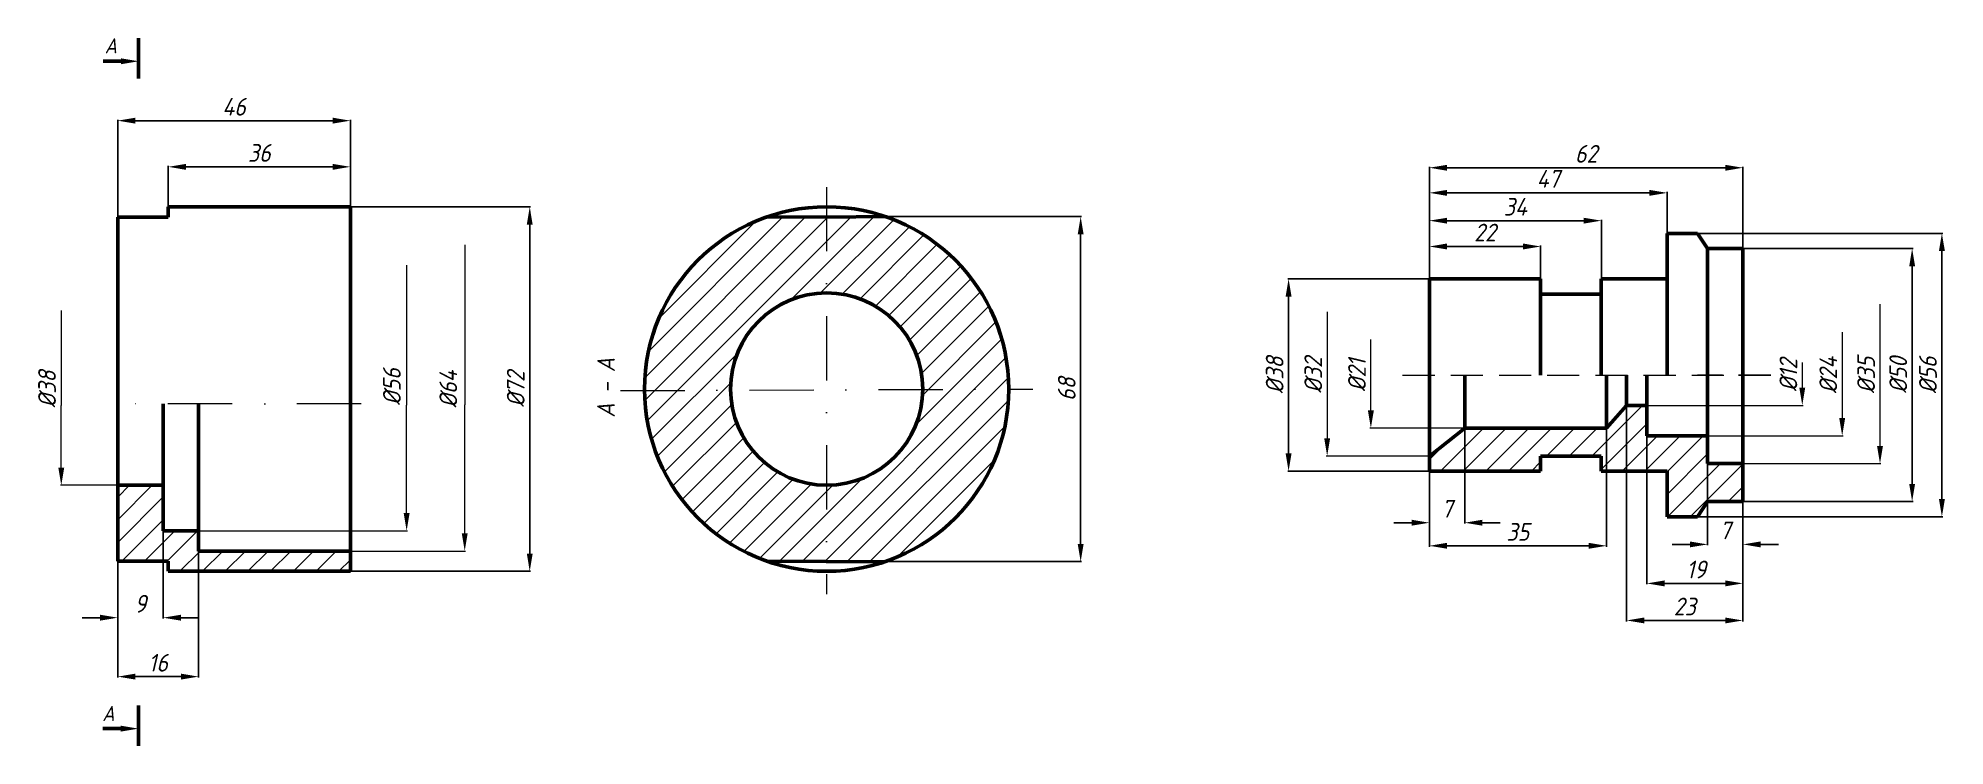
# Model space of a CAD drawing. Header units: millimetres. Extents: x 0 to 1653, y 0 to 1513.
# Drawn here: x 1275.8 to 1652.8, y 1064.4 to 1204.3 of the extents above; entities that cross this region are included whole.
import ezdxf

# ---------------------------------------------------------------- set-up
doc = ezdxf.new("R2010")
doc.units = ezdxf.units.MM
for name, pattern in [('штриховая2', [9.525, 6.35, -3.175]), ('штрихпунктирная', [25.4, 12.7, -6.35, 0, -6.35]), ('штрихпунктирная2', [12.7, 6.35, -3.175, 0, -3.175])]:
    doc.linetypes.add(name, pattern=pattern)
doc.styles.get("Standard").update_dxf_attribs({"font": 'isocpeui.ttf', "width": 0.9})
doc.dimstyles.get("Standard").update_dxf_attribs({"dimtxt": 3.5, "dimasz": 3.5, "dimexe": 0.18, "dimexo": 0.0625, "dimgap": 1, "dimtad": 1, "dimtoh": 1, "dimdec": 0, "dimzin": 0, "dimdsep": 46, "dimtxsty": 'Standard', "dimcen": 2.5, "dimadec": 0, "dimazin": 0, "dimtfac": 1, "dimtdec": 0, "dimtofl": 0, "dimtmove": 0, "dimatfit": 3, "dimfxl": 1, "dimtolj": 1, "dimtzin": 0, "dimarcsym": 0})

msp = doc.modelspace()

# ---------------------------------------------------------------- texts
at = {"lineweight": 50, "char_height": 3, "attachment_point": 1}
for insert in [(1288.964, 1204.253), (1288.484, 1072.323)]:
    msp.add_mtext_dynamic_manual_height_columns('A', width=4.0391, gutter_width=15, heights=[0], dxfattribs=dict(at, insert=insert))
at = {"lineweight": 15, "char_height": 3.5, "attachment_point": 5, "rotation": 90}
for s, insert in [('\\A1;%%C38', (1277.561, 1134.917)), ('\\A1;%%C56', (1345.74, 1135.378)), ('\\A1;%%C64', (1356.888, 1134.917)), ('\\A1;%%C32', (1527.896, 1137.69)), ('\\A1;%%C21', (1536.539, 1137.69)), ('\\A1;%%C12', (1621.829, 1137.69)), ('\\A1;%%C24', (1629.718, 1137.69)), ('\\A1;%%C35', (1637.192, 1137.69))]:
    msp.add_mtext(s, dxfattribs=dict(at, insert=insert))
at = {"lineweight": 15, "insert": (1386.317, 1129.258), "char_height": 3.5, "attachment_point": 1, "rotation": 90}
msp.add_mtext_dynamic_manual_height_columns('A - A', width=14.0808, gutter_width=15, heights=[0], dxfattribs=at)

# ---------------------------------------------------------------- blocks, each defined once
blk = doc.blocks.new('*D30')
at = {"color": 0, "lineweight": -2, "transparency": 16777216}
for p, q in [((1550.85, 1156.75), (1550.85, 1163.27)), ((1554.35, 1163.09), (1569.35, 1163.09)), ((1572.85, 1156.75), (1572.85, 1163.27))]:
    blk.add_line(p, q, dxfattribs=at)
at = {"color": 0, "lineweight": 15, "transparency": 16777216}
for points in [[(1554.35, 1163.68), (1554.35, 1162.51), (1550.85, 1163.09)], [(1569.35, 1163.68), (1569.35, 1162.51), (1572.85, 1163.09)]]:
    blk.add_solid(points, dxfattribs=at)
at = {"layer": 'DEFPOINTS', "color": 0, "lineweight": 15, "transparency": 16777216}
for p in [(1572.85, 1163.09), (1550.85, 1156.69), (1572.85, 1156.69)]:
    blk.add_point(p, dxfattribs=at)
at = {"color": 0, "lineweight": 15, "transparency": 16777216, "insert": (1561.85, 1165.84), "char_height": 3.5, "attachment_point": 5}
blk.add_mtext('\\A1;22', dxfattribs=at)
blk = doc.blocks.new('*D31')
at = {"color": 0, "lineweight": -2, "transparency": 16777216}
for p, q in [((1550.85, 1156.75), (1550.85, 1168.37)), ((1554.35, 1168.19), (1581.35, 1168.19)), ((1584.85, 1153.75), (1584.85, 1168.37))]:
    blk.add_line(p, q, dxfattribs=at)
at = {"color": 0, "lineweight": 15, "transparency": 16777216}
for points in [[(1554.35, 1168.77), (1554.35, 1167.61), (1550.85, 1168.19)], [(1581.35, 1168.77), (1581.35, 1167.61), (1584.85, 1168.19)]]:
    blk.add_solid(points, dxfattribs=at)
at = {"layer": 'DEFPOINTS', "color": 0, "lineweight": 15, "transparency": 16777216}
for p in [(1584.85, 1168.19), (1550.85, 1156.69), (1584.85, 1153.69)]:
    blk.add_point(p, dxfattribs=at)
at = {"color": 0, "lineweight": 15, "transparency": 16777216, "insert": (1567.85, 1170.94), "char_height": 3.5, "attachment_point": 5}
blk.add_mtext('\\A1;34', dxfattribs=at)
blk = doc.blocks.new('*D32')
at = {"color": 0, "lineweight": -2, "transparency": 16777216}
for p, q in [((1550.85, 1156.75), (1550.85, 1173.87)), ((1554.35, 1173.69), (1594.35, 1173.69)), ((1597.85, 1156.75), (1597.85, 1173.87))]:
    blk.add_line(p, q, dxfattribs=at)
at = {"color": 0, "lineweight": 15, "transparency": 16777216}
for points in [[(1554.35, 1174.27), (1554.35, 1173.1), (1550.85, 1173.69)], [(1594.35, 1174.27), (1594.35, 1173.1), (1597.85, 1173.69)]]:
    blk.add_solid(points, dxfattribs=at)
at = {"layer": 'DEFPOINTS', "color": 0, "lineweight": 15, "transparency": 16777216}
for p in [(1597.85, 1173.69), (1550.85, 1156.69), (1597.85, 1156.69)]:
    blk.add_point(p, dxfattribs=at)
at = {"color": 0, "lineweight": 15, "transparency": 16777216, "insert": (1574.35, 1176.46), "char_height": 3.5, "attachment_point": 5}
blk.add_mtext('\\A1;47', dxfattribs=at)
blk = doc.blocks.new('*D33')
at = {"color": 0, "lineweight": -2, "transparency": 16777216}
for p, q in [((1550.85, 1156.75), (1550.85, 1178.83)), ((1554.35, 1178.65), (1609.35, 1178.65)), ((1612.85, 1162.75), (1612.85, 1178.83))]:
    blk.add_line(p, q, dxfattribs=at)
at = {"color": 0, "lineweight": 15, "transparency": 16777216}
for points in [[(1554.35, 1179.23), (1554.35, 1178.06), (1550.85, 1178.65)], [(1609.35, 1179.23), (1609.35, 1178.06), (1612.85, 1178.65)]]:
    blk.add_solid(points, dxfattribs=at)
at = {"layer": 'DEFPOINTS', "color": 0, "lineweight": 15, "transparency": 16777216}
for p in [(1612.85, 1178.65), (1612.85, 1162.69), (1550.85, 1156.69)]:
    blk.add_point(p, dxfattribs=at)
at = {"color": 0, "lineweight": 15, "transparency": 16777216, "insert": (1581.85, 1181.4), "char_height": 3.5, "attachment_point": 5}
blk.add_mtext('\\A1;62', dxfattribs=at)
blk = doc.blocks.new('*D34')
at = {"color": 0, "lineweight": -2, "transparency": 16777216}
for p, q in [((1550.79, 1156.69), (1522.84, 1156.69)), ((1523.02, 1153.19), (1523.02, 1122.19)), ((1550.79, 1118.69), (1522.84, 1118.69))]:
    blk.add_line(p, q, dxfattribs=at)
at = {"color": 0, "lineweight": 15, "transparency": 16777216}
for points in [[(1522.43, 1153.19), (1523.6, 1153.19), (1523.02, 1156.69)], [(1522.43, 1122.19), (1523.6, 1122.19), (1523.02, 1118.69)]]:
    blk.add_solid(points, dxfattribs=at)
at = {"layer": 'DEFPOINTS', "color": 0, "lineweight": 15, "transparency": 16777216}
for p in [(1550.85, 1156.69), (1523.02, 1118.69), (1550.85, 1118.69)]:
    blk.add_point(p, dxfattribs=at)
at = {"color": 0, "lineweight": 15, "transparency": 16777216, "insert": (1520.27, 1137.69), "char_height": 3.5, "attachment_point": 5, "rotation": 90}
blk.add_mtext('\\A1;%%C38', dxfattribs=at)
blk = doc.blocks.new('*D35')
at = {"color": 0, "lineweight": -2, "transparency": 16777216}
for p, q in [((1557.85, 1127.13), (1557.85, 1108.33)), ((1550.85, 1121.63), (1550.85, 1108.33)), ((1547.35, 1108.51), (1543.85, 1108.51)), ((1561.35, 1108.51), (1564.85, 1108.51))]:
    blk.add_line(p, q, dxfattribs=at)
at = {"color": 0, "lineweight": 15, "transparency": 16777216}
for points in [[(1547.35, 1109.1), (1547.35, 1107.93), (1550.85, 1108.51)], [(1561.35, 1109.1), (1561.35, 1107.93), (1557.85, 1108.51)]]:
    blk.add_solid(points, dxfattribs=at)
at = {"layer": 'DEFPOINTS', "color": 0, "lineweight": 15, "transparency": 16777216}
for p in [(1557.85, 1127.19), (1550.85, 1121.69), (1557.85, 1108.51)]:
    blk.add_point(p, dxfattribs=at)
at = {"color": 0, "lineweight": 15, "transparency": 16777216, "insert": (1554.35, 1111.28), "char_height": 3.5, "attachment_point": 5}
blk.add_mtext('\\A1;7', dxfattribs=at)
blk = doc.blocks.new('*D36')
at = {"color": 0, "lineweight": -2, "transparency": 16777216}
for p, q in [((1585.85, 1127.13), (1585.85, 1103.77)), ((1550.85, 1118.63), (1550.85, 1103.77)), ((1554.35, 1103.95), (1582.35, 1103.95))]:
    blk.add_line(p, q, dxfattribs=at)
at = {"color": 0, "lineweight": 15, "transparency": 16777216}
for points in [[(1554.35, 1104.54), (1554.35, 1103.37), (1550.85, 1103.95)], [(1582.35, 1104.54), (1582.35, 1103.37), (1585.85, 1103.95)]]:
    blk.add_solid(points, dxfattribs=at)
at = {"layer": 'DEFPOINTS', "color": 0, "lineweight": 15, "transparency": 16777216}
for p in [(1585.85, 1127.19), (1550.85, 1118.69), (1585.85, 1103.95)]:
    blk.add_point(p, dxfattribs=at)
at = {"color": 0, "lineweight": 15, "transparency": 16777216, "insert": (1568.35, 1106.7), "char_height": 3.5, "attachment_point": 5}
blk.add_mtext('\\A1;35', dxfattribs=at)
blk = doc.blocks.new('*D37')
at = {"color": 0, "lineweight": -2, "transparency": 16777216}
for p, q in [((1605.85, 1120.13), (1605.85, 1104.05)), ((1612.85, 1120.13), (1612.85, 1104.05)), ((1602.35, 1104.23), (1598.85, 1104.23)), ((1616.35, 1104.23), (1619.85, 1104.23))]:
    blk.add_line(p, q, dxfattribs=at)
at = {"color": 0, "lineweight": 15, "transparency": 16777216}
for points in [[(1602.35, 1104.81), (1602.35, 1103.64), (1605.85, 1104.23)], [(1616.35, 1104.81), (1616.35, 1103.64), (1612.85, 1104.23)]]:
    blk.add_solid(points, dxfattribs=at)
at = {"layer": 'DEFPOINTS', "color": 0, "lineweight": 15, "transparency": 16777216}
for p in [(1605.85, 1120.19), (1612.85, 1120.19), (1605.85, 1104.23)]:
    blk.add_point(p, dxfattribs=at)
at = {"color": 0, "lineweight": 15, "transparency": 16777216, "insert": (1609.35, 1107), "char_height": 3.5, "attachment_point": 5}
blk.add_mtext('\\A1;7', dxfattribs=at)
blk = doc.blocks.new('*D38')
at = {"color": 0, "lineweight": -2, "transparency": 16777216}
for p, q in [((1593.85, 1125.63), (1593.85, 1096.34)), ((1612.85, 1120.13), (1612.85, 1096.34)), ((1609.35, 1096.52), (1597.35, 1096.52))]:
    blk.add_line(p, q, dxfattribs=at)
at = {"color": 0, "lineweight": 15, "transparency": 16777216}
for points in [[(1597.35, 1097.11), (1597.35, 1095.94), (1593.85, 1096.52)], [(1609.35, 1097.11), (1609.35, 1095.94), (1612.85, 1096.52)]]:
    blk.add_solid(points, dxfattribs=at)
at = {"layer": 'DEFPOINTS', "color": 0, "lineweight": 15, "transparency": 16777216}
for p in [(1593.85, 1125.69), (1612.85, 1120.19), (1593.85, 1096.52)]:
    blk.add_point(p, dxfattribs=at)
at = {"color": 0, "lineweight": 15, "transparency": 16777216, "insert": (1603.61, 1099.27), "char_height": 3.5, "attachment_point": 5}
blk.add_mtext('\\A1;19', dxfattribs=at)
blk = doc.blocks.new('*D39')
at = {"color": 0, "lineweight": -2, "transparency": 16777216}
for p, q in [((1589.85, 1131.63), (1589.85, 1089.02)), ((1612.85, 1120.13), (1612.85, 1089.02)), ((1609.35, 1089.2), (1593.35, 1089.2))]:
    blk.add_line(p, q, dxfattribs=at)
at = {"color": 0, "lineweight": 15, "transparency": 16777216}
for points in [[(1593.35, 1089.78), (1593.35, 1088.62), (1589.85, 1089.2)], [(1609.35, 1089.78), (1609.35, 1088.62), (1612.85, 1089.2)]]:
    blk.add_solid(points, dxfattribs=at)
at = {"layer": 'DEFPOINTS', "color": 0, "lineweight": 15, "transparency": 16777216}
for p in [(1589.85, 1131.69), (1612.85, 1120.19), (1589.85, 1089.2)]:
    blk.add_point(p, dxfattribs=at)
at = {"color": 0, "lineweight": 15, "transparency": 16777216, "insert": (1601.35, 1091.95), "char_height": 3.5, "attachment_point": 5}
blk.add_mtext('\\A1;23', dxfattribs=at)
blk = doc.blocks.new('*D40')
at = {"color": 0, "lineweight": -2, "transparency": 16777216}
for p, q in [((1603.91, 1165.69), (1652.36, 1165.69)), ((1652.18, 1162.19), (1652.18, 1113.19)), ((1603.91, 1109.69), (1652.36, 1109.69))]:
    blk.add_line(p, q, dxfattribs=at)
at = {"color": 0, "lineweight": 15, "transparency": 16777216}
for points in [[(1651.6, 1162.19), (1652.77, 1162.19), (1652.18, 1165.69)], [(1651.6, 1113.19), (1652.77, 1113.19), (1652.18, 1109.69)]]:
    blk.add_solid(points, dxfattribs=at)
at = {"layer": 'DEFPOINTS', "color": 0, "lineweight": 15, "transparency": 16777216}
for p in [(1603.85, 1165.69), (1603.85, 1109.69), (1652.18, 1109.69)]:
    blk.add_point(p, dxfattribs=at)
at = {"color": 0, "lineweight": 15, "transparency": 16777216, "insert": (1649.43, 1137.69), "char_height": 3.5, "attachment_point": 5, "rotation": 90}
blk.add_mtext('\\A1;%%C56', dxfattribs=at)
blk = doc.blocks.new('*D41')
at = {"color": 0, "lineweight": -2, "transparency": 16777216}
for p, q in [((1612.91, 1162.69), (1646.48, 1162.69)), ((1646.3, 1159.19), (1646.3, 1116.19)), ((1612.91, 1112.69), (1646.48, 1112.69))]:
    blk.add_line(p, q, dxfattribs=at)
at = {"color": 0, "lineweight": 15, "transparency": 16777216}
for points in [[(1645.72, 1159.19), (1646.88, 1159.19), (1646.3, 1162.69)], [(1645.72, 1116.19), (1646.88, 1116.19), (1646.3, 1112.69)]]:
    blk.add_solid(points, dxfattribs=at)
at = {"layer": 'DEFPOINTS', "color": 0, "lineweight": 15, "transparency": 16777216}
for p in [(1612.85, 1162.69), (1612.85, 1112.69), (1646.3, 1112.69)]:
    blk.add_point(p, dxfattribs=at)
at = {"color": 0, "lineweight": 15, "transparency": 16777216, "insert": (1643.55, 1137.69), "char_height": 3.5, "attachment_point": 5, "rotation": 90}
blk.add_mtext('\\A1;%%C50', dxfattribs=at)
blk = doc.blocks.new('*D42')
at = {"color": 0, "lineweight": -2, "transparency": 16777216}
for p, q in [((1301.53, 1170.98), (1301.53, 1179.01)), ((1334.03, 1178.83), (1305.03, 1178.83)), ((1337.53, 1170.98), (1337.53, 1179.01))]:
    blk.add_line(p, q, dxfattribs=at)
at = {"color": 0, "lineweight": 15, "transparency": 16777216}
for points in [[(1305.03, 1179.41), (1305.03, 1178.24), (1301.53, 1178.83)], [(1334.03, 1179.41), (1334.03, 1178.24), (1337.53, 1178.83)]]:
    blk.add_solid(points, dxfattribs=at)
at = {"layer": 'DEFPOINTS', "color": 0, "lineweight": 15, "transparency": 16777216}
for p in [(1301.53, 1178.83), (1301.53, 1170.92), (1337.53, 1170.92)]:
    blk.add_point(p, dxfattribs=at)
at = {"color": 0, "lineweight": 15, "transparency": 16777216, "insert": (1319.53, 1181.58), "char_height": 3.5, "attachment_point": 5}
blk.add_mtext('\\A1;36', dxfattribs=at)
blk = doc.blocks.new('*D43')
at = {"color": 0, "lineweight": -2, "transparency": 16777216}
for p, q in [((1291.53, 1168.98), (1291.53, 1188.13)), ((1334.03, 1187.95), (1295.03, 1187.95)), ((1337.53, 1170.98), (1337.53, 1188.13))]:
    blk.add_line(p, q, dxfattribs=at)
at = {"color": 0, "lineweight": 15, "transparency": 16777216}
for points in [[(1295.03, 1188.54), (1295.03, 1187.37), (1291.53, 1187.95)], [(1334.03, 1188.54), (1334.03, 1187.37), (1337.53, 1187.95)]]:
    blk.add_solid(points, dxfattribs=at)
at = {"layer": 'DEFPOINTS', "color": 0, "lineweight": 15, "transparency": 16777216}
for p in [(1291.53, 1187.95), (1291.53, 1168.92), (1337.53, 1170.92)]:
    blk.add_point(p, dxfattribs=at)
at = {"color": 0, "lineweight": 15, "transparency": 16777216, "insert": (1314.53, 1190.7), "char_height": 3.5, "attachment_point": 5}
blk.add_mtext('\\A1;46', dxfattribs=at)
blk = doc.blocks.new('*D44')
at = {"color": 0, "lineweight": -2, "transparency": 16777216}
for p, q in [((1291.53, 1115.85), (1291.53, 1089.57)), ((1300.53, 1115.85), (1300.53, 1089.57)), ((1288.03, 1089.75), (1284.53, 1089.75)), ((1304.03, 1089.75), (1307.53, 1089.75))]:
    blk.add_line(p, q, dxfattribs=at)
at = {"color": 0, "lineweight": 15, "transparency": 16777216}
for points in [[(1288.03, 1090.33), (1288.03, 1089.16), (1291.53, 1089.75)], [(1304.03, 1090.33), (1304.03, 1089.16), (1300.53, 1089.75)]]:
    blk.add_solid(points, dxfattribs=at)
at = {"layer": 'DEFPOINTS', "color": 0, "lineweight": 15, "transparency": 16777216}
for p in [(1291.53, 1115.92), (1300.53, 1115.92), (1300.53, 1089.75)]:
    blk.add_point(p, dxfattribs=at)
at = {"color": 0, "lineweight": 15, "transparency": 16777216, "insert": (1296.03, 1092.5), "char_height": 3.5, "attachment_point": 5}
blk.add_mtext('\\A1;9', dxfattribs=at)
blk = doc.blocks.new('*D45')
at = {"color": 0, "lineweight": -2, "transparency": 16777216}
for p, q in [((1291.53, 1115.85), (1291.53, 1077.92)), ((1307.53, 1106.85), (1307.53, 1077.92)), ((1295.03, 1078.1), (1304.03, 1078.1))]:
    blk.add_line(p, q, dxfattribs=at)
at = {"color": 0, "lineweight": 15, "transparency": 16777216}
for points in [[(1295.03, 1078.69), (1295.03, 1077.52), (1291.53, 1078.1)], [(1304.03, 1078.69), (1304.03, 1077.52), (1307.53, 1078.1)]]:
    blk.add_solid(points, dxfattribs=at)
at = {"layer": 'DEFPOINTS', "color": 0, "lineweight": 15, "transparency": 16777216}
for p in [(1291.53, 1115.92), (1307.53, 1106.92), (1307.53, 1078.1)]:
    blk.add_point(p, dxfattribs=at)
at = {"color": 0, "lineweight": 15, "transparency": 16777216, "insert": (1299.53, 1080.85), "char_height": 3.5, "attachment_point": 5}
blk.add_mtext('\\A1;16', dxfattribs=at)
blk = doc.blocks.new('*D47')
at = {"color": 0, "lineweight": -2, "transparency": 16777216}
for p, q in [((1337.59, 1170.92), (1373.17, 1170.92)), ((1372.99, 1167.42), (1372.99, 1102.42)), ((1337.59, 1098.92), (1373.17, 1098.92))]:
    blk.add_line(p, q, dxfattribs=at)
at = {"color": 0, "lineweight": 15, "transparency": 16777216}
for points in [[(1372.41, 1167.42), (1373.57, 1167.42), (1372.99, 1170.92)], [(1372.41, 1102.42), (1373.57, 1102.42), (1372.99, 1098.92)]]:
    blk.add_solid(points, dxfattribs=at)
at = {"layer": 'DEFPOINTS', "color": 0, "lineweight": 15, "transparency": 16777216}
for p in [(1337.53, 1170.92), (1337.53, 1098.92), (1372.99, 1098.92)]:
    blk.add_point(p, dxfattribs=at)
at = {"color": 0, "lineweight": 15, "transparency": 16777216, "insert": (1370.22, 1134.92), "char_height": 3.5, "attachment_point": 5, "rotation": 90}
blk.add_mtext('\\A1;%%C72', dxfattribs=at)
blk = doc.blocks.new('*D62')
at = {"color": 0, "lineweight": -2, "transparency": 16777216}
for p, q in [((1443.38, 1168.99), (1482.09, 1168.99)), ((1481.91, 1165.49), (1481.91, 1104.32)), ((1443.3, 1100.82), (1482.09, 1100.82))]:
    blk.add_line(p, q, dxfattribs=at)
at = {"color": 0, "lineweight": 15, "transparency": 16777216}
for points in [[(1481.33, 1165.49), (1482.5, 1165.49), (1481.91, 1168.99)], [(1481.33, 1104.32), (1482.5, 1104.32), (1481.91, 1100.82)]]:
    blk.add_solid(points, dxfattribs=at)
at = {"layer": 'DEFPOINTS', "color": 0, "lineweight": 15, "transparency": 16777216}
for p in [(1443.32, 1168.99), (1443.23, 1100.82), (1481.91, 1100.82)]:
    blk.add_point(p, dxfattribs=at)
at = {"color": 0, "lineweight": 15, "transparency": 16777216, "insert": (1479.16, 1134.9), "char_height": 3.5, "attachment_point": 5, "rotation": 90}
blk.add_mtext('\\A1;68', dxfattribs=at)

# ---------------------------------------------------------------- dimensions: what is measured, and where the dimension line sits
at = {"lineweight": 15}
for base, p1, p2, picture, middle in [((1291.532, 1187.952), (1337.532, 1170.917), (1291.532, 1168.917), '*D43', (1314.532, 1187.952)), ((1301.532, 1178.828), (1337.532, 1170.917), (1301.532, 1170.917), '*D42', (1319.532, 1178.828)), ((1589.849, 1089.199), (1612.849, 1120.19), (1589.849, 1131.69), '*D39', (1601.349, 1089.199)), ((1593.849, 1096.523), (1612.849, 1120.19), (1593.849, 1125.69), '*D38', (1603.607, 1096.523)), ((1605.849, 1104.228), (1612.849, 1120.19), (1605.849, 1120.19), '*D37', (1609.349, 1104.228)), ((1300.532, 1089.747), (1291.532, 1115.917), (1300.532, 1115.917), '*D44', (1296.032, 1089.747)), ((1307.532, 1078.105), (1291.532, 1115.917), (1307.532, 1106.917), '*D45', (1299.532, 1078.105))]:
    dim = msp.add_linear_dim(base=base, p1=p1, p2=p2, dimstyle='Standard', dxfattribs=at)
    dim.commit()
    dim.dimension.update_dxf_attribs({"geometry": picture, "text_midpoint": middle, "dimtype": 160})
for base, p1, p2, picture, middle in [((1612.849, 1178.647), (1550.849, 1156.69), (1612.849, 1162.69), '*D33', (1581.849, 1181.397)), ((1597.849, 1173.687), (1550.849, 1156.69), (1597.849, 1156.69), '*D32', (1574.349, 1176.459)), ((1584.849, 1168.19), (1550.849, 1156.69), (1584.849, 1153.69), '*D31', (1567.849, 1170.94)), ((1572.849, 1163.095), (1550.849, 1156.69), (1572.849, 1156.69), '*D30', (1561.849, 1165.845)), ((1557.849, 1108.512), (1550.849, 1121.69), (1557.849, 1127.19), '*D35', (1554.349, 1111.285)), ((1585.849, 1103.953), (1550.849, 1118.69), (1585.849, 1127.19), '*D36', (1568.349, 1106.703))]:
    dim = msp.add_linear_dim(base=base, p1=p1, p2=p2, dimstyle='Standard', dxfattribs=at)
    dim.commit()
    dim.dimension.update_dxf_attribs({"geometry": picture, "text_midpoint": middle})
for base, p1, p2, picture, middle in [((1372.989, 1098.917), (1337.532, 1170.917), (1337.532, 1098.917), '*D47', (1372.989, 1134.917)), ((1652.184, 1109.69), (1603.849, 1165.69), (1603.849, 1109.69), '*D40', (1652.184, 1137.69)), ((1646.3, 1112.69), (1612.849, 1162.69), (1612.849, 1112.69), '*D41', (1646.3, 1137.69)), ((1523.016, 1118.69), (1550.849, 1156.69), (1550.849, 1118.69), '*D34', (1523.016, 1137.69))]:
    dim = msp.add_linear_dim(base=base, p1=p1, p2=p2, angle=90, text='%%C<>', dimstyle='Standard', dxfattribs=at)
    dim.commit()
    dim.dimension.update_dxf_attribs({"geometry": picture, "text_midpoint": middle, "dimtype": 160})
dim = msp.add_linear_dim(base=(1481.915, 1100.817), p1=(1443.321, 1168.987), p2=(1443.234, 1100.817), angle=90, dimstyle='Standard', dxfattribs=at)
dim.commit()
dim.dimension.update_dxf_attribs({"geometry": '*D62', "text_midpoint": (1479.165, 1134.902)})

# ---------------------------------------------------------------- hatches: boundary and pattern name
at = {"lineweight": 15}
h = msp.add_hatch(dxfattribs=at)
h.set_pattern_fill('ANSI31', color=256)
h.set_pattern_definition([(45, (832.2082, 218.885), (-2.245064, 2.245064), [])])
h.paths.add_polyline_path([(1395.693, 1134.917, 0.3194984), (1419.898, 1100.904), (1443.234, 1100.817, 0.3215536), (1467.693, 1134.917, 0.3208529), (1443.321, 1168.987), (1431.693, 1168.917), (1419.898, 1168.93, 0.319498)])
h.paths.add_polyline_path([(1450.693, 1134.917, -1), (1412.693, 1134.917, -1)], flags=16)
at = {"linetype": 'штрихпунктирная2'}
h = msp.add_hatch(dxfattribs=at)
h.set_pattern_fill('ANSI31', color=256)
h.set_pattern_definition([(45, (-256.6033, -996.2992), (-2.245064, 2.245064), [])])
h.paths.add_polyline_path([(1557.849, 1127.19), (1550.849, 1121.69), (1550.849, 1118.69), (1572.849, 1118.69), (1572.849, 1121.69), (1584.849, 1121.69), (1584.849, 1118.69), (1597.849, 1118.69), (1597.849, 1109.69), (1603.849, 1109.69), (1605.849, 1112.69), (1612.849, 1112.69), (1612.849, 1120.19), (1605.849, 1120.19), (1605.849, 1125.69), (1593.849, 1125.69), (1593.849, 1131.69), (1589.849, 1131.69), (1585.849, 1127.19)])
at = {"lineweight": 15}
h = msp.add_hatch(dxfattribs=at)
h.set_pattern_fill('ANSI31', color=256)
h.set_pattern_definition([(45, (-472.76, -403.7545), (-2.245064, 2.245064), [])])
h.paths.add_polyline_path([(1291.532, 1100.917), (1301.532, 1100.917), (1301.532, 1098.917), (1337.532, 1098.917), (1337.532, 1102.917), (1307.532, 1102.917), (1307.532, 1106.917), (1300.532, 1106.917), (1300.532, 1115.917), (1291.532, 1115.917)])

# ---------------------------------------------------------------- linework, layer by layer
at = {"lineweight": 50}
for p, q in [((1295.664, 1204.247), (1295.664, 1196.283)), ((1292.164, 1199.682), (1288.664, 1199.682)), ((1291.532, 1100.917), (1291.532, 1168.917)), ((1301.532, 1168.917), (1291.532, 1168.917)), ((1301.532, 1170.917), (1337.532, 1170.917)), ((1301.532, 1170.917), (1301.532, 1168.917)), ((1337.532, 1166.917), (1337.532, 1170.917)), ((1431.693, 1168.917), (1419.898, 1168.93)), ((1443.321, 1168.987), (1431.693, 1168.917)), ((1337.532, 1102.917), (1337.532, 1166.917)), ((1597.849, 1156.69), (1597.849, 1165.69)), ((1597.849, 1165.69), (1603.849, 1165.69)), ((1603.849, 1165.69), (1605.849, 1162.69)), ((1605.849, 1162.69), (1612.849, 1162.69)), ((1605.849, 1162.69), (1605.849, 1137.69)), ((1612.849, 1162.69), (1612.849, 1155.19)), ((1550.849, 1118.69), (1550.849, 1156.69)), ((1550.849, 1156.69), (1550.849, 1153.69)), ((1550.849, 1156.69), (1572.849, 1156.69)), ((1572.849, 1156.69), (1572.849, 1153.69)), ((1572.849, 1153.69), (1584.849, 1153.69)), ((1572.849, 1153.69), (1572.849, 1137.69)), ((1584.849, 1153.69), (1584.849, 1156.69)), ((1584.849, 1156.69), (1597.849, 1156.69)), ((1584.849, 1153.69), (1584.849, 1137.69)), ((1597.849, 1156.69), (1597.849, 1137.69)), ((1612.849, 1120.19), (1612.849, 1155.19)), ((1557.849, 1127.19), (1557.849, 1137.69)), ((1585.849, 1127.19), (1585.849, 1137.69)), ((1589.849, 1137.69), (1589.849, 1131.69)), ((1593.849, 1137.69), (1593.849, 1125.69)), ((1605.849, 1125.69), (1605.849, 1137.69)), ((1300.532, 1115.917), (1300.532, 1132.034)), ((1307.532, 1106.917), (1307.532, 1132.034)), ((1589.849, 1131.69), (1585.849, 1127.19)), ((1589.849, 1131.69), (1593.849, 1131.69)), ((1550.849, 1121.69), (1557.849, 1127.19)), ((1557.849, 1127.19), (1585.849, 1127.19)), ((1593.849, 1125.69), (1605.849, 1125.69)), ((1605.849, 1125.69), (1605.849, 1120.19)), ((1550.849, 1118.69), (1550.849, 1121.69)), ((1572.849, 1118.69), (1572.849, 1121.69)), ((1572.849, 1121.69), (1584.849, 1121.69)), ((1584.849, 1121.69), (1584.849, 1118.69)), ((1612.849, 1120.19), (1605.849, 1120.19)), ((1612.849, 1112.69), (1612.849, 1120.19)), ((1291.532, 1115.917), (1300.532, 1115.917)), ((1300.532, 1115.917), (1300.532, 1106.917)), ((1550.849, 1118.69), (1572.849, 1118.69)), ((1584.849, 1118.69), (1597.849, 1118.69)), ((1597.849, 1118.69), (1597.849, 1109.69)), ((1603.849, 1109.69), (1605.849, 1112.69)), ((1605.849, 1112.69), (1612.849, 1112.69)), ((1597.849, 1109.69), (1603.849, 1109.69)), ((1300.532, 1106.917), (1307.532, 1106.917)), ((1307.532, 1106.917), (1307.532, 1102.917)), ((1301.532, 1100.917), (1291.532, 1100.917)), ((1301.532, 1098.917), (1301.532, 1100.917)), ((1307.532, 1102.917), (1337.532, 1102.917)), ((1337.532, 1098.917), (1337.532, 1102.917)), ((1419.898, 1100.904), (1443.234, 1100.817)), ((1337.532, 1098.917), (1301.532, 1098.917)), ((1295.619, 1072.393), (1295.619, 1064.428)), ((1292.119, 1067.827), (1288.619, 1067.827))]:
    msp.add_line(p, q, dxfattribs=at)
at = {"linetype": 'штрихпунктирная', "lineweight": 15}
for p, q in [((1431.693, 1174.844), (1431.693, 1094.39)), ((1390.937, 1134.617), (1472.473, 1134.917)), ((1339.673, 1132.034), (1288.738, 1132.034))]:
    msp.add_line(p, q, dxfattribs=at)
at = {"lineweight": 15}
for p, q in [((1360.14, 1163.417), (1360.14, 1131.791)), ((1348.651, 1159.417), (1348.651, 1131.75)), ((1280.377, 1150.417), (1280.377, 1131.657)), ((1530.646, 1150.19), (1530.646, 1125.19)), ((1639.942, 1151.69), (1639.942, 1123.69)), ((1632.468, 1146.19), (1632.468, 1129.19)), ((1539.289, 1130.69), (1539.289, 1144.69)), ((1624.579, 1140.19), (1624.579, 1135.19)), ((1280.377, 1119.417), (1280.377, 1131.657)), ((1348.651, 1110.417), (1348.651, 1131.75)), ((1360.14, 1106.417), (1360.14, 1131.791)), ((1591.411, 1131.69), (1624.759, 1131.69)), ((1557.786, 1127.19), (1539.109, 1127.19)), ((1600.911, 1125.69), (1632.648, 1125.69)), ((1550.786, 1121.69), (1530.466, 1121.69)), ((1609.411, 1120.19), (1640.122, 1120.19)), ((1291.469, 1115.917), (1280.197, 1115.917)), ((1305.112, 1106.917), (1348.831, 1106.917)), ((1333.835, 1102.917), (1360.32, 1102.917))]:
    msp.add_line(p, q, dxfattribs=at)
at = {"linetype": 'штриховая2', "lineweight": 15}
msp.add_line((1545.571, 1137.69), (1618.334, 1137.69), dxfattribs=at)
at = {"linetype": 'штриховая2'}
msp.add_line((1618.334, 1137.69), (1603.849, 1137.69), dxfattribs=at)
at = {"lineweight": 50}
for radius in [36, 19]:
    msp.add_circle((1431.693, 1134.917), radius, dxfattribs=at)
for points in [[(1292.164, 1200.265), (1292.164, 1199.098), (1295.664, 1199.682)], [(1292.119, 1068.41), (1292.119, 1067.243), (1295.619, 1067.827)]]:
    msp.add_solid(points, dxfattribs=at)
at = {"lineweight": 15}
for points in [[(1623.996, 1135.19), (1625.163, 1135.19), (1624.579, 1131.69)], [(1538.706, 1130.69), (1539.873, 1130.69), (1539.289, 1127.19)], [(1631.884, 1129.19), (1633.051, 1129.19), (1632.468, 1125.69)], [(1530.063, 1125.19), (1531.23, 1125.19), (1530.646, 1121.69)], [(1639.359, 1123.69), (1640.525, 1123.69), (1639.942, 1120.19)], [(1279.793, 1119.417), (1280.96, 1119.417), (1280.377, 1115.917)], [(1348.068, 1110.417), (1349.234, 1110.417), (1348.651, 1106.917)], [(1359.557, 1106.417), (1360.723, 1106.417), (1360.14, 1102.917)]]:
    msp.add_solid(points, dxfattribs=at)

msp.set_redraw_order([(e.dxf.handle, doc.entitydb.next_handle()) for e in msp.query("TEXT MTEXT ATTDEF DIMENSION ARC_DIMENSION")])  # texts and dimensions are drawn at this point

doc.saveas('drawing.dxf')
